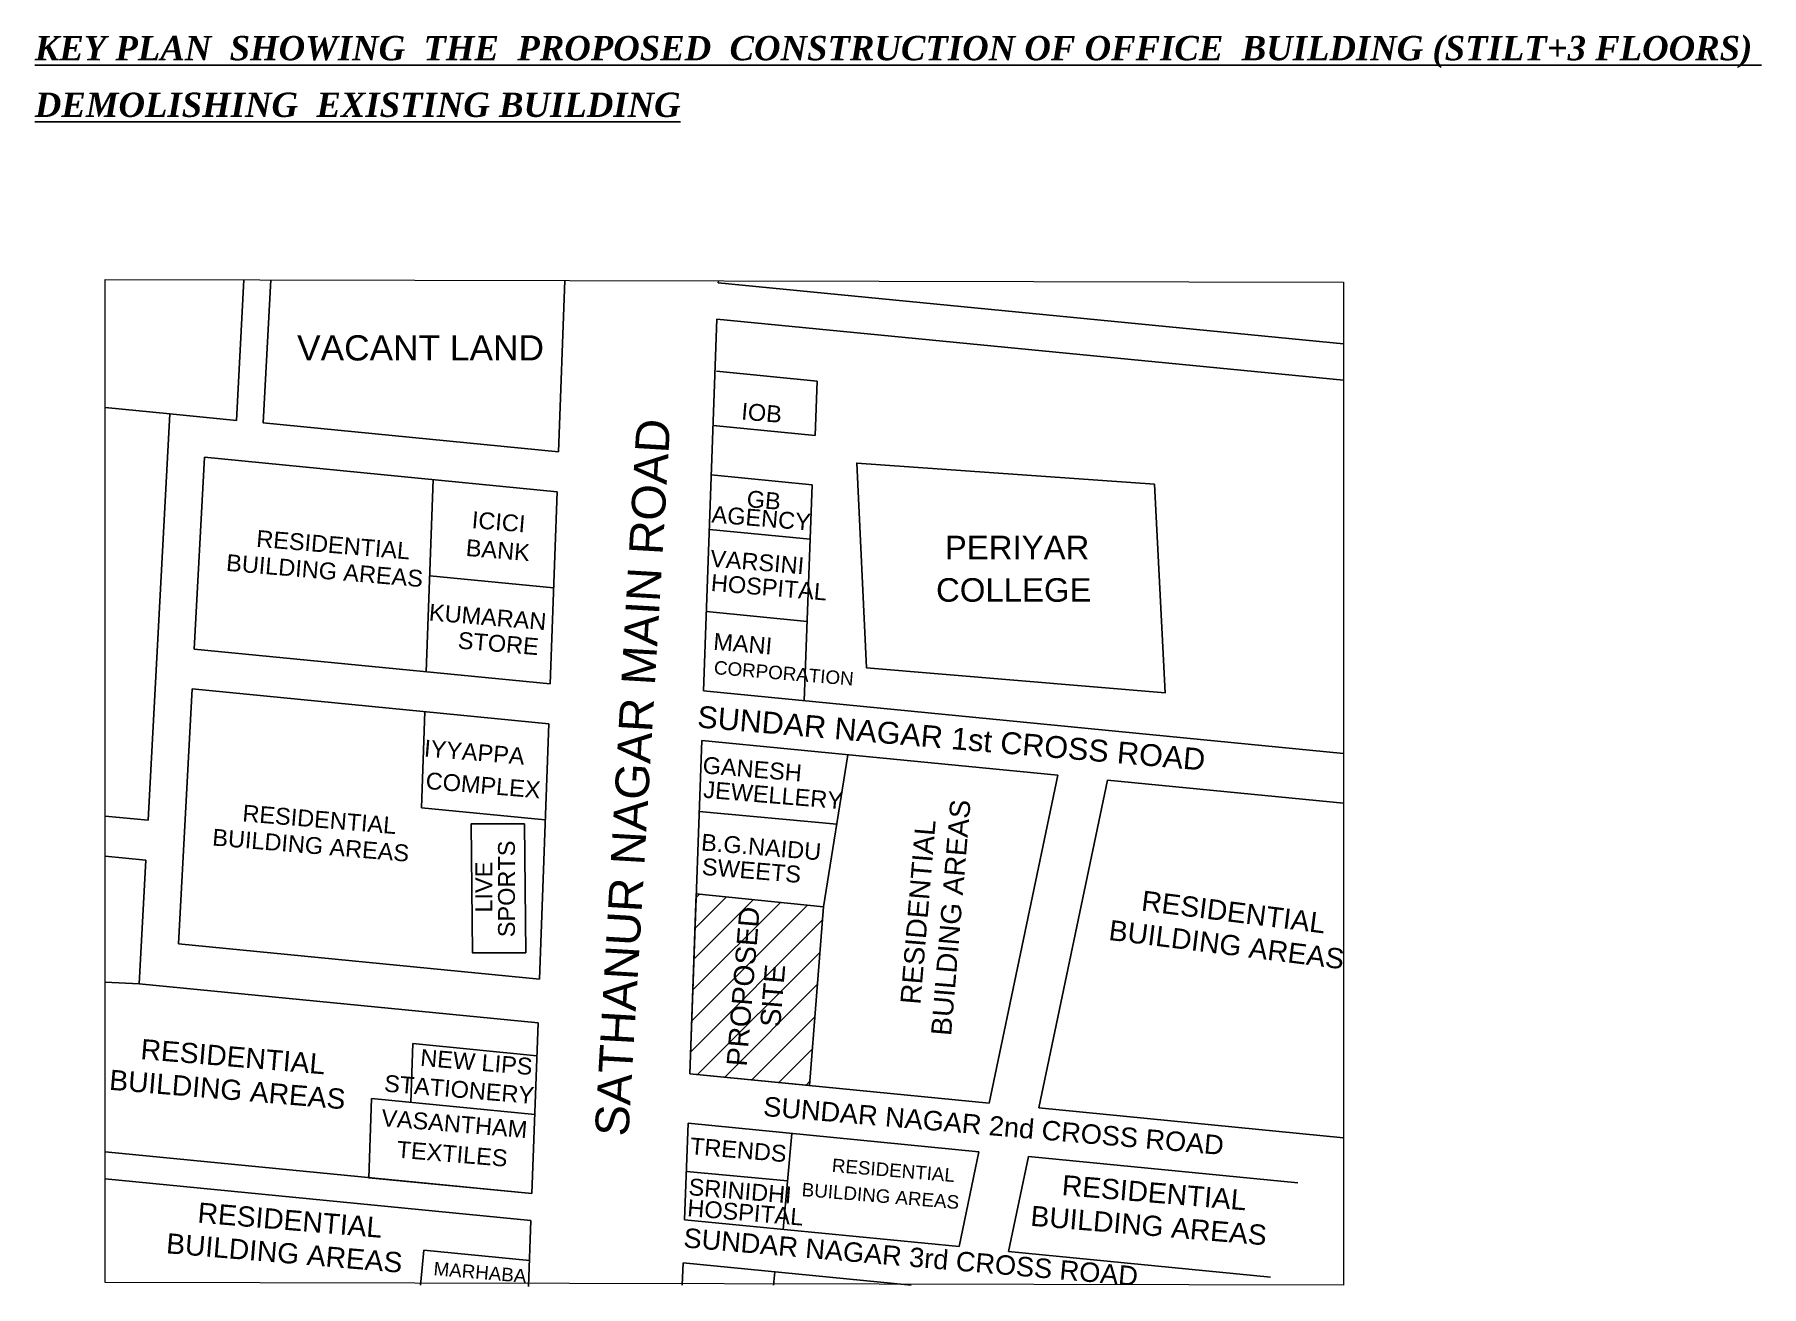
# Model space of a CAD drawing. Header units: metres. Extents: x 27 to 171, y 4 to 129.
# Drawn here: x 135.06 to 170.57, y 103.58 to 129.33 of the extents above; entities that cross this region are included whole.
import ezdxf

# ---------------------------------------------------------------- set-up
doc = ezdxf.new("R2010")
doc.units = ezdxf.units.M
doc.header["$MEASUREMENT"] = 0
doc.layers.add('LOCATION_PLAN', color=7, linetype='Continuous', lineweight=0)
doc.styles.get("Standard").update_dxf_attribs({"font": 'arial.ttf'})
doc.styles.add('style3', font='timesbi.ttf', dxfattribs={"height": 0.23})

msp = doc.modelspace()

# ---------------------------------------------------------------- texts
at = {"style": 'style3'}
for s, p in [('%%UKEY PLAN  SHOWING  THE  PROPOSED  CONSTRUCTION OF OFFICE  BUILDING (STILT+3 FLOORS) ', (135.061, 128.798)), ('%%UDEMOLISHING  EXISTING BUILDING', (135.061, 127.633))]:
    msp.add_text(s, height=0.5, dxfattribs=at).set_placement(p)
for s, height, p in [('VACANT LAND', 0.51923, (140.455, 122.623)), ('PERIYAR', 0.4846, (153.776, 118.534)), ('COLLEGE', 0.4846, (153.595, 117.661))]:
    msp.add_text(s, height=height).set_placement(p)
for s, height, rotation, p in [('IOB', 0.3462, 355.2429, (149.58, 121.409)), ('SATHANUR NAGAR MAIN ROAD', 0.69231, 86.6386, (147.267, 106.651)), ('GB', 0.3462, 355.2429, (149.691, 119.609)), ('ICICI', 0.3462, 355.2429, (144.037, 119.178)), ('AGENCY', 0.3462, 355.2429, (148.969, 119.293)), ('RESIDENTIAL ', 0.34615, 355.2429, (139.606, 118.793)), ('BUILDING AREAS', 0.34615, 355.2429, (138.986, 118.297)), ('BANK', 0.3462, 355.2429, (143.915, 118.605)), ('VARSINI', 0.3462, 355.2429, (148.94, 118.385)), ('HOSPITAL', 0.3462, 355.2429, (148.955, 117.884)), ('KUMARAN', 0.3462, 355.2429, (143.156, 117.277)), ('STORE', 0.3462, 355.2429, (143.75, 116.7)), ('MANI', 0.3462, 355.2429, (149.005, 116.675)), ('CORPORATION', 0.27692, 355.2429, (149.019, 116.174)), ('SUNDAR NAGAR 1st CROSS ROAD', 0.45, 355.1317, (148.672, 115.077)), ('IYYAPPA', 0.3462, 355.2429, (143.056, 114.481)), ('GANESH', 0.3462, 355.2429, (148.785, 114.133)), ('COMPLEX', 0.3462, 355.2429, (143.089, 113.813)), ('JEWELLERY', 0.3462, 355.2429, (148.8, 113.632)), ('RESIDENTIAL ', 0.34615, 355.2429, (139.321, 113.145)), ('BUILDING AREAS', 0.41538, 85.2429, (153.904, 108.722)), ('BUILDING AREAS', 0.34615, 355.2429, (138.701, 112.649)), ('RESIDENTIAL ', 0.41538, 85.2429, (153.273, 109.367)), ('SPORTS', 0.3462, 90, (144.934, 110.761)), ('B.G.NAIDU', 0.3462, 355.2429, (148.754, 112.547)), ('LIVE ', 0.3462, 90, (144.467, 111.267)), ('SWEETS', 0.3462, 355.2429, (148.769, 112.046)), ('RESIDENTIAL ', 0.41538, 352.8536, (157.801, 111.311)), ('PROPOSED', 0.4154, 85.2429, (149.699, 108.092)), ('BUILDING AREAS', 0.41538, 352.8536, (157.13, 110.707)), ('SITE', 0.4154, 85.2429, (150.389, 108.898)), ('RESIDENTIAL ', 0.41538, 355.2429, (137.225, 108.256)), ('NEW LIPS', 0.3462, 355.2429, (142.978, 108.117)), ('BUILDING AREAS', 0.41538, 355.2429, (136.58, 107.625)), ('STATIONERY', 0.3462, 355.2429, (142.235, 107.588)), ('SUNDAR NAGAR 2nd CROSS ROAD', 0.4, 355.1317, (150.029, 107.087)), ('VASANTHAM', 0.3462, 355.2429, (142.176, 106.878)), ('TEXTILES', 0.3462, 355.2429, (142.491, 106.229)), ('TRENDS', 0.3462, 355.2429, (148.525, 106.298)), ('RESIDENTIAL ', 0.27692, 355.2429, (151.444, 105.935)), ('RESIDENTIAL ', 0.41538, 355.2429, (156.171, 105.458)), ('SRINIDHI', 0.3462, 355.2429, (148.495, 105.459)), ('BUILDING AREAS', 0.27692, 355.2429, (150.824, 105.438)), ('RESIDENTIAL ', 0.41538, 355.2429, (138.397, 104.893)), ('HOSPITAL', 0.3462, 355.2429, (148.47, 105.027)), ('BUILDING AREAS', 0.41538, 355.2429, (155.526, 104.827)), ('SUNDAR NAGAR 3rd CROSS ROAD', 0.4, 355.1317, (148.389, 104.383)), ('BUILDING AREAS', 0.41538, 355.2429, (137.751, 104.262)), ('MARHABA', 0.2769, 355.2429, (143.253, 103.811))]:
    msp.add_text(s, height=height, rotation=rotation).set_placement(p)

# ---------------------------------------------------------------- hatches: boundary and pattern name
h = msp.add_hatch()
h.set_pattern_fill('ANSI31', color=256, scale=3.461538)
h.set_pattern_definition([(45, (1388.78727, -5695.77052), (-0.305959665, 0.305959665), [])])
h.paths.add_polyline_path([(151.283, 111.387), (148.665, 111.654), (148.533, 107.953), (150.996, 107.712)])
h.paths.add_polyline_path([(150.494, 108.782), (150.619, 110.281), (149.977, 110.335), (149.852, 108.835)], flags=24)
h.paths.add_polyline_path([(149.804, 107.975), (150.095, 111.467), (149.452, 111.521), (149.162, 108.029)], flags=24)

# ---------------------------------------------------------------- linework, layer by layer
for p, q in [((139.363, 124.285), (139.208, 121.391)), ((139.914, 124.284), (139.756, 121.338)), ((145.958, 124.271), (145.831, 120.744)), ((149.118, 124.264), (149.116, 124.223)), ((149.116, 124.223), (161.978, 122.965)), ((149.089, 123.476), (148.815, 115.827)), ((149.089, 123.476), (161.978, 122.216)), ((149.082, 122.403), (151.153, 122.2)), ((151.153, 122.2), (151.112, 121.079)), ((136.511, 121.655), (137.837, 121.525)), ((137.837, 121.525), (137.389, 113.167)), ((137.837, 121.525), (139.208, 121.391)), ((137.837, 121.525), (139.208, 121.391)), ((139.756, 121.338), (145.831, 120.744)), ((149.011, 121.285), (151.112, 121.079)), ((138.551, 120.634), (138.339, 116.687)), ((138.551, 120.634), (145.802, 119.925)), ((143.253, 120.174), (143.111, 116.22)), ((148.974, 120.27), (151.045, 120.068)), ((151.045, 120.068), (150.886, 115.624)), ((145.802, 119.925), (145.66, 115.971)), ((148.934, 119.149), (151.005, 118.946)), ((145.731, 117.948), (143.182, 118.197)), ((148.873, 117.458), (150.944, 117.255)), ((138.339, 116.687), (145.66, 115.971)), ((138.295, 115.869), (138.014, 110.627)), ((138.295, 115.869), (145.631, 115.152)), ((148.815, 115.827), (161.978, 114.54)), ((143.082, 115.401), (143.011, 113.424)), ((145.631, 115.152), (145.443, 109.9)), ((148.778, 114.807), (148.533, 107.953)), ((148.778, 114.807), (156.103, 114.091)), ((151.78, 114.514), (151.283, 111.387)), ((156.103, 114.091), (154.689, 107.351)), ((157.123, 113.992), (155.708, 107.251)), ((157.123, 113.992), (161.978, 113.517)), ((145.56, 113.175), (143.011, 113.424)), ((148.726, 113.346), (151.553, 113.088)), ((136.511, 113.252), (137.389, 113.167)), ((136.511, 112.43), (137.345, 112.349)), ((137.345, 112.349), (137.208, 109.799)), ((138.014, 110.627), (145.443, 109.9)), ((137.208, 109.799), (136.511, 109.836)), ((137.208, 109.799), (145.41, 108.997)), ((145.41, 108.997), (145.284, 105.487)), ((142.837, 108.572), (142.793, 107.363)), ((145.386, 108.323), (142.837, 108.572)), ((148.533, 107.953), (154.689, 107.351)), ((141.986, 107.442), (141.927, 105.815)), ((145.343, 107.114), (141.986, 107.442)), ((148.496, 106.934), (148.425, 104.95)), ((148.496, 106.934), (154.478, 106.349)), ((155.708, 107.251), (161.978, 106.638)), ((150.448, 104.752), (150.63, 106.725)), ((136.511, 106.345), (145.284, 105.487)), ((154.478, 106.349), (154.069, 104.398)), ((155.498, 106.249), (155.088, 104.298)), ((155.498, 106.249), (161.034, 105.708)), ((148.461, 105.942), (150.54, 105.75)), ((136.511, 105.792), (145.265, 104.936)), ((145.284, 105.487), (141.927, 105.815)), ((145.265, 104.936), (145.216, 103.578)), ((148.425, 104.95), (154.069, 104.398)), ((143.064, 104.327), (142.993, 103.605)), ((143.064, 104.327), (145.235, 104.115)), ((148.393, 104.063), (148.377, 103.605)), ((148.393, 104.063), (153.081, 103.605)), ((155.088, 104.298), (160.475, 103.772)), ((150.253, 103.605), (150.278, 103.879))]:
    msp.add_line(p, q)
for points in [[(158.087, 120.081), (151.965, 120.514), (152.164, 116.303), (158.305, 115.785)], [(144.036, 113.092), (145.13, 113.092), (145.156, 110.44), (144.062, 110.44)]]:
    msp.add_lwpolyline(points, close=True)
at = {"ltscale": 0.025}
msp.add_lwpolyline([(151.283, 111.387), (150.996, 107.712), (148.533, 107.953), (148.665, 111.654)], close=True, dxfattribs=at)
at = {"layer": 'LOCATION_PLAN'}
msp.add_lwpolyline([(136.511, 124.291), (161.978, 124.237), (161.978, 103.605), (136.511, 103.659)], close=True, dxfattribs=at)

msp.set_redraw_order([(e.dxf.handle, doc.entitydb.next_handle()) for e in msp.query("TEXT MTEXT ATTDEF DIMENSION ARC_DIMENSION")])  # texts and dimensions are drawn at this point

doc.saveas('drawing.dxf')
